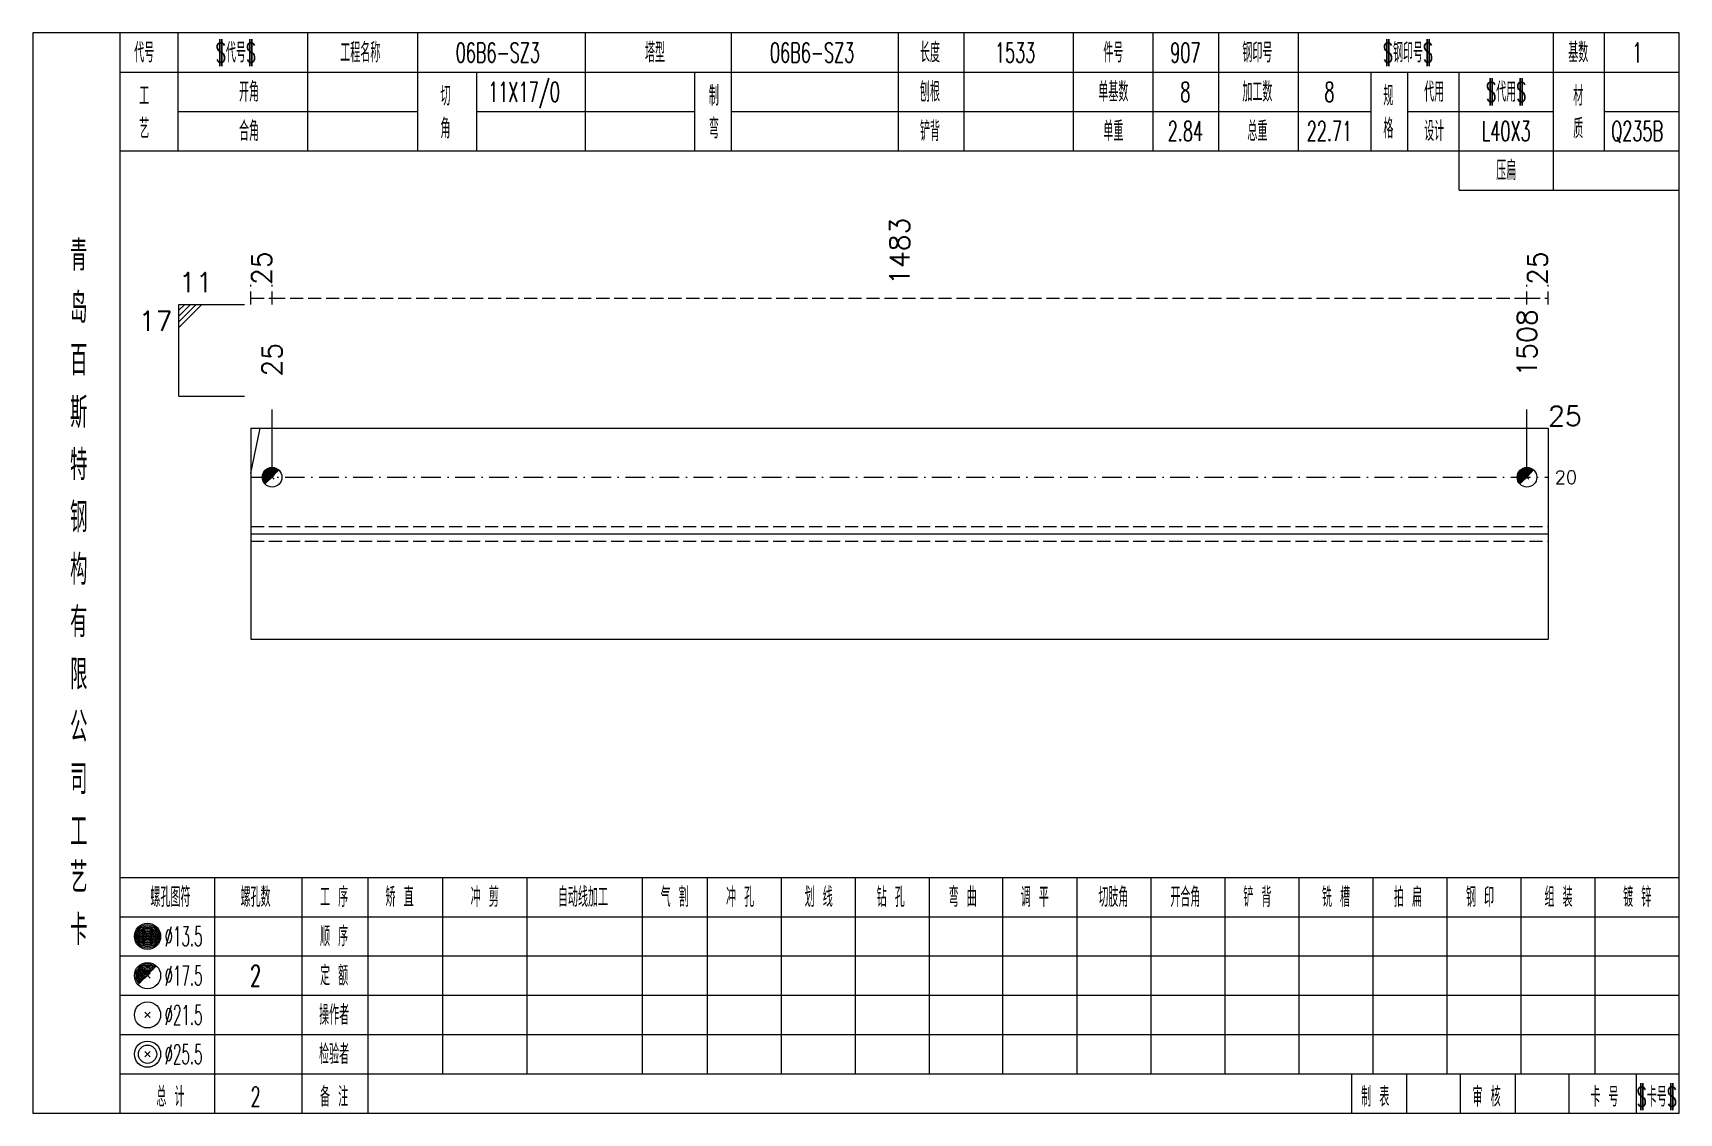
# Model space of a CAD drawing. Extents: x -533 to 8774, y 0 to 7979.
# Drawn here: x 4568.2 to 4819.6, y 1298.7 to 1463.7 of the extents above; entities that cross this region are included whole.
import ezdxf
from ezdxf.enums import TextEntityAlignment as Align

# ---------------------------------------------------------------- set-up
doc = ezdxf.new("R2010")
doc.units = 0
doc.header["$MEASUREMENT"] = 0
doc.linetypes.add('一点画线', pattern=[5.2, 3, -1, 0.2, -1])
doc.linetypes.add('虚线', pattern=[2.75, 2, -0.75])
doc.layers.get('0').update_dxf_attribs({"linetype": 'CONTINUOUS', "lineweight": 25})
for name, color, linetype, lineweight in [('1', 7, 'CONTINUOUS', 25), ('4', 7, 'CONTINUOUS', 25), ('5', 7, 'CONTINUOUS', 25)]:
    doc.layers.add(name, color=color, linetype=linetype, lineweight=lineweight)
doc.styles.get("Standard").update_dxf_attribs({"font": 'simplex.shx', "width": 0.7, "height": 3, "bigfont": 'gbhzfs.shx'})

msp = doc.modelspace()

# ---------------------------------------------------------------- texts
at = {"color": 8, "linetype": 'Continuous', "lineweight": 9}
for s, p in [('1483', (4700.55, 1425.2)), ('25', (4603.12, 1425.2)), ('25', (4797.98, 1425.2))]:
    msp.add_text(s, height=3, rotation=90, dxfattribs=at).set_placement(p, align=Align.MIDDLE_LEFT)
at = {"color": 7, "linetype": 'Continuous', "lineweight": 13}
msp.add_text('11', height=3, dxfattribs=at).set_placement((4590.5, 1423.2), align=Align.BOTTOM_LEFT)
msp.add_text('17', height=3, dxfattribs=at).set_placement((4589.5, 1421.2), align=Align.TOP_RIGHT)
for s, p in [('1508', (4796.37, 1411.2)), ('25', (4604.73, 1411.2))]:
    msp.add_text(s, height=3, rotation=90, dxfattribs=at).set_placement(p, align=Align.MIDDLE_LEFT)
for s, height, p in [('25', 3, (4799.6, 1405.2)), ('20', 2, (4800.6, 1395.83))]:
    msp.add_text(s, height=height, dxfattribs=at).set_placement(p, align=Align.MIDDLE_LEFT)
at = {"layer": '4', "color": 1, "linetype": 'Continuous', "lineweight": 13}
for s, height, width, p in [('代号', 3, 0.6, (4585.2, 1460.7)), ('$代号$', 3, 0.6, (4599.2, 1460.7)), ('工程名称', 3, 0.6, (4618.2, 1460.7)), ('06B6-SZ3', 3, 0.6, (4639.2, 1460.7)), ('塔型', 3, 0.6, (4663.2, 1460.7)), ('06B6-SZ3', 3, 0.6, (4687.2, 1460.7)), ('长度', 3, 0.6, (4705.2, 1460.7)), ('1533', 3, 0.6, (4718.2, 1460.7)), ('件号', 3, 0.6, (4733.2, 1460.7)), ('907', 3, 0.6, (4744.2, 1460.7)), ('钢印号', 3, 0.6, (4755.2, 1460.7)), ('$钢印号$', 3, 0.6, (4778.2, 1460.7)), ('基数', 3, 0.6, (4804.2, 1460.7)), ('1', 3, 0.6, (4813.2, 1460.7)), ('开角', 3, 0.6, (4601.2, 1454.7)), ('切', 3, 0.6, (4631.2, 1454.1)), ('11X17/0', 3, 0.6, (4643.2, 1454.7)), ('制', 3, 0.6, (4672.2, 1454.1)), ('刨根', 3, 0.6, (4705.2, 1454.7)), ('单基数', 3, 0.6, (4733.2, 1454.7)), ('8', 3, 0.6, (4744.2, 1454.7)), ('加工数', 3, 0.6, (4755.2, 1454.7)), ('8', 3, 0.6, (4766.2, 1454.7)), ('规', 3, 0.6, (4775.2, 1454.1)), ('代用', 3, 0.6, (4782.2, 1454.7)), ('$代用$', 3, 0.6, (4793.2, 1454.7)), ('材', 3, 0.6, (4804.2, 1454.1)), ('工', 3, 0.6, (4585.2, 1454.1)), ('艺', 3, 0.6, (4585.2, 1449.1)), ('角', 3, 0.6, (4631.2, 1449.1)), ('弯', 3, 0.6, (4672.2, 1449.1)), ('格', 3, 0.6, (4775.2, 1449.1)), ('质', 3, 0.6, (4804.2, 1449.1)), ('合角', 3, 0.6, (4601.2, 1448.7)), ('铲背', 3, 0.6, (4705.2, 1448.7)), ('单重', 3, 0.6, (4733.2, 1448.7)), ('2.84', 3, 0.6, (4744.2, 1448.7)), ('总重', 3, 0.6, (4755.2, 1448.7)), ('22.71', 3, 0.6, (4766.2, 1448.7)), ('设计', 3, 0.6, (4782.2, 1448.7)), ('L40X3', 3, 0.6, (4793.2, 1448.7)), ('Q235B', 3, 0.6, (4813.2, 1448.7)), ('压扁', 3, 0.6, (4793.2, 1442.7)), ('青', 4.6, 0.8, (4575.2, 1429.7)), ('岛', 4.6, 0.8, (4575.2, 1421.7)), ('百', 4.6, 0.8, (4575.2, 1413.7)), ('斯', 4.6, 0.8, (4575.2, 1405.7)), ('特', 4.6, 0.8, (4575.2, 1397.7)), ('钢', 4.6, 0.8, (4575.2, 1389.7)), ('构', 4.6, 0.8, (4575.2, 1381.7)), ('有', 4.6, 0.8, (4575.2, 1373.7)), ('限', 4.6, 0.8, (4575.2, 1365.7)), ('公', 4.6, 0.8, (4575.2, 1357.7)), ('司', 4.6, 0.8, (4575.2, 1349.7)), ('工', 4.6, 0.8, (4575.2, 1341.7)), ('艺', 4.6, 0.8, (4575.2, 1334.7)), ('螺孔图符', 3, 0.6, (4589.2, 1331.7)), ('螺孔数', 3, 0.6, (4602.2, 1331.7)), ('工 序', 3, 0.6, (4614.2, 1331.7)), ('矫 直', 3, 0.6, (4624.2, 1331.7)), ('冲 剪', 3, 0.6, (4637.2, 1331.7)), ('自动线加工', 3, 0.6, (4652.2, 1331.7)), ('气 割', 3, 0.6, (4666.2, 1331.7)), ('冲 孔', 3, 0.6, (4676.2, 1331.7)), ('划 线', 3, 0.6, (4688.2, 1331.7)), ('钻 孔', 3, 0.6, (4699.2, 1331.7)), ('弯 曲', 3, 0.6, (4710.2, 1331.7)), ('调 平', 3, 0.6, (4721.2, 1331.7)), ('切肢角', 3, 0.6, (4733.2, 1331.7)), ('开合角', 3, 0.6, (4744.2, 1331.7)), ('铲 背', 3, 0.6, (4755.2, 1331.7)), ('铣 槽', 3, 0.6, (4767.2, 1331.7)), ('拍 扁', 3, 0.6, (4778.2, 1331.7)), ('钢 印', 3, 0.6, (4789.2, 1331.7)), ('组 装', 3, 0.6, (4801.2, 1331.7)), ('镀 锌', 3, 0.6, (4813.2, 1331.7)), ('卡', 4.6, 0.8, (4575.2, 1326.7)), ('顺 序', 3, 0.6, (4614.2, 1325.7)), ('%%C13.5', 3, 0.5, (4591.2, 1325.7)), ('%%C17.5', 3, 0.5, (4591.2, 1319.7)), ('2', 3.2, 0.6, (4602.2, 1319.7)), ('定 额', 3, 0.6, (4614.2, 1319.7)), ('%%C21.5', 3, 0.5, (4591.2, 1313.7)), ('操作者', 3, 0.6, (4614.2, 1313.7)), ('%%C25.5', 3, 0.5, (4591.2, 1307.7)), ('检验者', 3, 0.6, (4614.2, 1307.7)), ('总 计', 3, 0.6, (4589.2, 1301.2)), ('2', 3, 0.6, (4602.2, 1301.2)), ('备 注', 3, 0.6, (4614.2, 1301.2)), ('制 表', 3, 0.6, (4773.2, 1301.2)), ('审 核', 3, 0.6, (4790.2, 1301.2)), ('卡 号', 3, 0.6, (4808.2, 1301.2)), ('$卡号$', 3, 0.6, (4816.2, 1301.2))]:
    msp.add_text(s, height=height, dxfattribs=dict(at, width=width)).set_placement(p, align=Align.MIDDLE_CENTER)

# ---------------------------------------------------------------- blocks, each defined once
blk = doc.blocks.new('孔17.5')
at = {"layer": '5', "color": 7, "linetype": 'Continuous', "lineweight": 0}
for p, q in [((-0.2, -0.2), (0.2, 0.2)), ((-0.2, 0.2), (0.2, -0.2))]:
    blk.add_line(p, q, dxfattribs=at)
at = {"layer": '5', "color": 7, "linetype": 'Continuous', "lineweight": 13}
blk.add_circle((0, 0), 1, dxfattribs=at)
for radius in [0.9, 0.8, 0.7, 0.6, 0.5, 0.4, 0.3, 0.2, 0.1]:
    blk.add_arc((0, 0), radius, 45, 225, dxfattribs=at)

# ---------------------------------------------------------------- linework, layer by layer
at = {"color": 8, "linetype": '虚线', "lineweight": 9}
for p, q in [((4601.5, 1422.2), (4601.5, 1425.2)), ((4601.5, 1423.2), (4604.73, 1423.2)), ((4604.73, 1422.2), (4604.73, 1425.2)), ((4604.73, 1422.2), (4604.73, 1425.2)), ((4604.73, 1423.2), (4796.37, 1423.2)), ((4796.37, 1422.2), (4796.37, 1425.2)), ((4796.37, 1422.2), (4796.37, 1425.2)), ((4796.37, 1423.2), (4799.6, 1423.2)), ((4799.6, 1422.2), (4799.6, 1425.2))]:
    msp.add_line(p, q, dxfattribs=at)
at = {"color": 7, "linetype": 'Continuous', "lineweight": 13}
for p, q in [((4590.5, 1422.2), (4600.5, 1422.2)), ((4590.5, 1408.2), (4590.5, 1422.2)), ((4591.38, 1422.2), (4590.5, 1421.33)), ((4592.25, 1422.2), (4590.5, 1420.45)), ((4593.12, 1422.2), (4590.5, 1419.58)), ((4594, 1422.2), (4590.5, 1418.7)), ((4590.5, 1408.2), (4600.5, 1408.2)), ((4604.73, 1395.83), (4604.73, 1406.2)), ((4796.37, 1395.83), (4796.37, 1406.2)), ((4601.5, 1396.47), (4602.92, 1403.33))]:
    msp.add_line(p, q, dxfattribs=at)
at = {"color": 7, "linetype": 'Continuous', "lineweight": 18}
for p, q in [((4601.5, 1403.33), (4601.5, 1371.08)), ((4601.5, 1403.33), (4799.6, 1403.33)), ((4799.6, 1403.33), (4799.6, 1371.08)), ((4601.5, 1387.2), (4799.6, 1387.2))]:
    msp.add_line(p, q, dxfattribs=at)
at = {"color": 3, "linetype": '一点画线', "lineweight": 13}
msp.add_line((4601.5, 1395.83), (4799.6, 1395.83), dxfattribs=at)
at = {"color": 1, "linetype": '虚线', "lineweight": 18}
for p, q in [((4601.5, 1388.33), (4799.6, 1388.33)), ((4601.5, 1386.08), (4799.6, 1386.08))]:
    msp.add_line(p, q, dxfattribs=at)
at = {"layer": '1', "color": 7, "linetype": 'Continuous', "lineweight": 18}
msp.add_line((4601.5, 1371.08), (4799.6, 1371.08), dxfattribs=at)
at = {"layer": '4', "color": 1, "linetype": 'Continuous', "lineweight": 18}
for p, q in [((4581.5, 1298.7), (4581.5, 1463.7)), ((4590.4, 1445.7), (4590.4, 1463.7)), ((4610.2, 1445.7), (4610.2, 1463.7)), ((4627, 1445.7), (4627, 1463.7)), ((4652.6, 1445.7), (4652.6, 1463.7)), ((4674.9, 1445.7), (4674.9, 1463.7)), ((4700.4, 1445.7), (4700.4, 1463.7)), ((4710.4, 1445.7), (4710.4, 1463.7)), ((4727.1, 1445.7), (4727.1, 1463.7)), ((4739.3, 1445.7), (4739.3, 1463.7)), ((4749.3, 1445.7), (4749.3, 1463.7)), ((4761.5, 1445.7), (4761.5, 1463.7)), ((4800.4, 1439.7), (4800.4, 1463.7)), ((4808.2, 1445.7), (4808.2, 1463.7)), ((4581.5, 1457.7), (4819.6, 1457.7)), ((4636, 1445.7), (4636, 1457.7)), ((4669.3, 1445.7), (4669.3, 1457.7)), ((4772.6, 1445.7), (4772.6, 1457.7)), ((4778.2, 1445.7), (4778.2, 1457.7)), ((4786, 1439.7), (4786, 1457.7)), ((4590.4, 1451.7), (4627, 1451.7)), ((4636, 1451.7), (4669.3, 1451.7)), ((4674.9, 1451.7), (4772.6, 1451.7)), ((4778.2, 1451.7), (4800.4, 1451.7)), ((4808.2, 1451.7), (4819.6, 1451.7)), ((4581.5, 1445.7), (4819.6, 1445.7)), ((4786, 1439.7), (4819.6, 1439.7)), ((4581.5, 1334.7), (4819.6, 1334.7)), ((4596, 1298.7), (4596, 1334.7)), ((4609.3, 1298.7), (4609.3, 1334.7)), ((4619.4, 1298.7), (4619.4, 1334.7)), ((4630.8, 1304.7), (4630.8, 1334.7)), ((4643.7, 1304.7), (4643.7, 1334.7)), ((4661.3, 1304.7), (4661.3, 1334.7)), ((4671.2, 1304.7), (4671.2, 1334.7)), ((4682.5, 1304.7), (4682.5, 1334.7)), ((4693.8, 1304.7), (4693.8, 1334.7)), ((4705.1, 1304.7), (4705.1, 1334.7)), ((4716.3, 1304.7), (4716.3, 1334.7)), ((4727.7, 1304.7), (4727.7, 1334.7)), ((4739, 1304.7), (4739, 1334.7)), ((4750.3, 1304.7), (4750.3, 1334.7)), ((4761.6, 1304.7), (4761.6, 1334.7)), ((4772.9, 1304.7), (4772.9, 1334.7)), ((4784.2, 1304.7), (4784.2, 1334.7)), ((4795.5, 1304.7), (4795.5, 1334.7)), ((4806.8, 1304.7), (4806.8, 1334.7)), ((4581.5, 1328.7), (4819.6, 1328.7)), ((4581.5, 1322.7), (4819.6, 1322.7)), ((4581.5, 1316.7), (4819.6, 1316.7)), ((4581.5, 1310.7), (4819.6, 1310.7)), ((4581.5, 1304.7), (4819.6, 1304.7)), ((4769.6, 1298.7), (4769.6, 1304.7)), ((4778, 1298.7), (4778, 1304.7)), ((4786.2, 1298.7), (4786.2, 1304.7)), ((4794.6, 1298.7), (4794.6, 1304.7)), ((4802.8, 1298.7), (4802.8, 1304.7)), ((4813.1, 1298.7), (4813.1, 1304.7))]:
    msp.add_line(p, q, dxfattribs=at)
at = {"layer": '4', "color": 7, "linetype": 'Continuous', "lineweight": 13}
for p, q in [((4585.5, 1325.5), (4585.9, 1325.9)), ((4585.9, 1325.5), (4585.5, 1325.9)), ((4585.3, 1313.3), (4586.1, 1314.1)), ((4586.1, 1313.3), (4585.3, 1314.1)), ((4585.3, 1307.3), (4586.1, 1308.1)), ((4586.1, 1307.3), (4585.3, 1308.1))]:
    msp.add_line(p, q, dxfattribs=at)
at = {"layer": '4', "color": 7, "linetype": 'Continuous', "lineweight": 0}
for p, q in [((4585.3, 1319.3), (4586.1, 1320.1)), ((4585.3, 1320.1), (4586.1, 1319.3))]:
    msp.add_line(p, q, dxfattribs=at)
at = {"layer": '4', "color": 1, "linetype": 'Continuous', "lineweight": 18}
msp.add_lwpolyline([(4568.2, 1463.7), (4568.2, 1298.7), (4819.6, 1298.7), (4819.6, 1463.7)], close=True, dxfattribs=at)
at = {"layer": '4', "color": 7, "linetype": 'Continuous', "lineweight": 13}
for centre, radius in [((4585.7, 1325.7), 2), ((4585.7, 1325.7), 1.8), ((4585.7, 1325.7), 1.6), ((4585.7, 1325.7), 1.4), ((4585.7, 1325.7), 1.2), ((4585.7, 1325.7), 1), ((4585.7, 1325.7), 0.8), ((4585.7, 1325.7), 0.6), ((4585.7, 1325.7), 0.4), ((4585.7, 1325.7), 0.2), ((4585.7, 1319.7), 2), ((4585.7, 1313.7), 2), ((4585.7, 1307.7), 2), ((4585.7, 1307.7), 1.4)]:
    msp.add_circle(centre, radius, dxfattribs=at)
for radius in [1.8, 1.6, 1.4, 1.2, 1, 0.8, 0.6, 0.4, 0.2]:
    msp.add_arc((4585.7, 1319.7), radius, 45, 225, dxfattribs=at)

# ---------------------------------------------------------------- block references
at = {"color": 7, "linetype": 'Continuous', "lineweight": 13, "xscale": 1.5, "yscale": 1.5, "zscale": 1.5}
for p in [(4604.73, 1395.83), (4796.37, 1395.83)]:
    msp.add_blockref('孔17.5', p, dxfattribs=at)

msp.set_redraw_order([(e.dxf.handle, doc.entitydb.next_handle()) for e in msp.query("TEXT MTEXT ATTDEF DIMENSION ARC_DIMENSION")])  # texts and dimensions are drawn at this point

doc.saveas('drawing.dxf')
